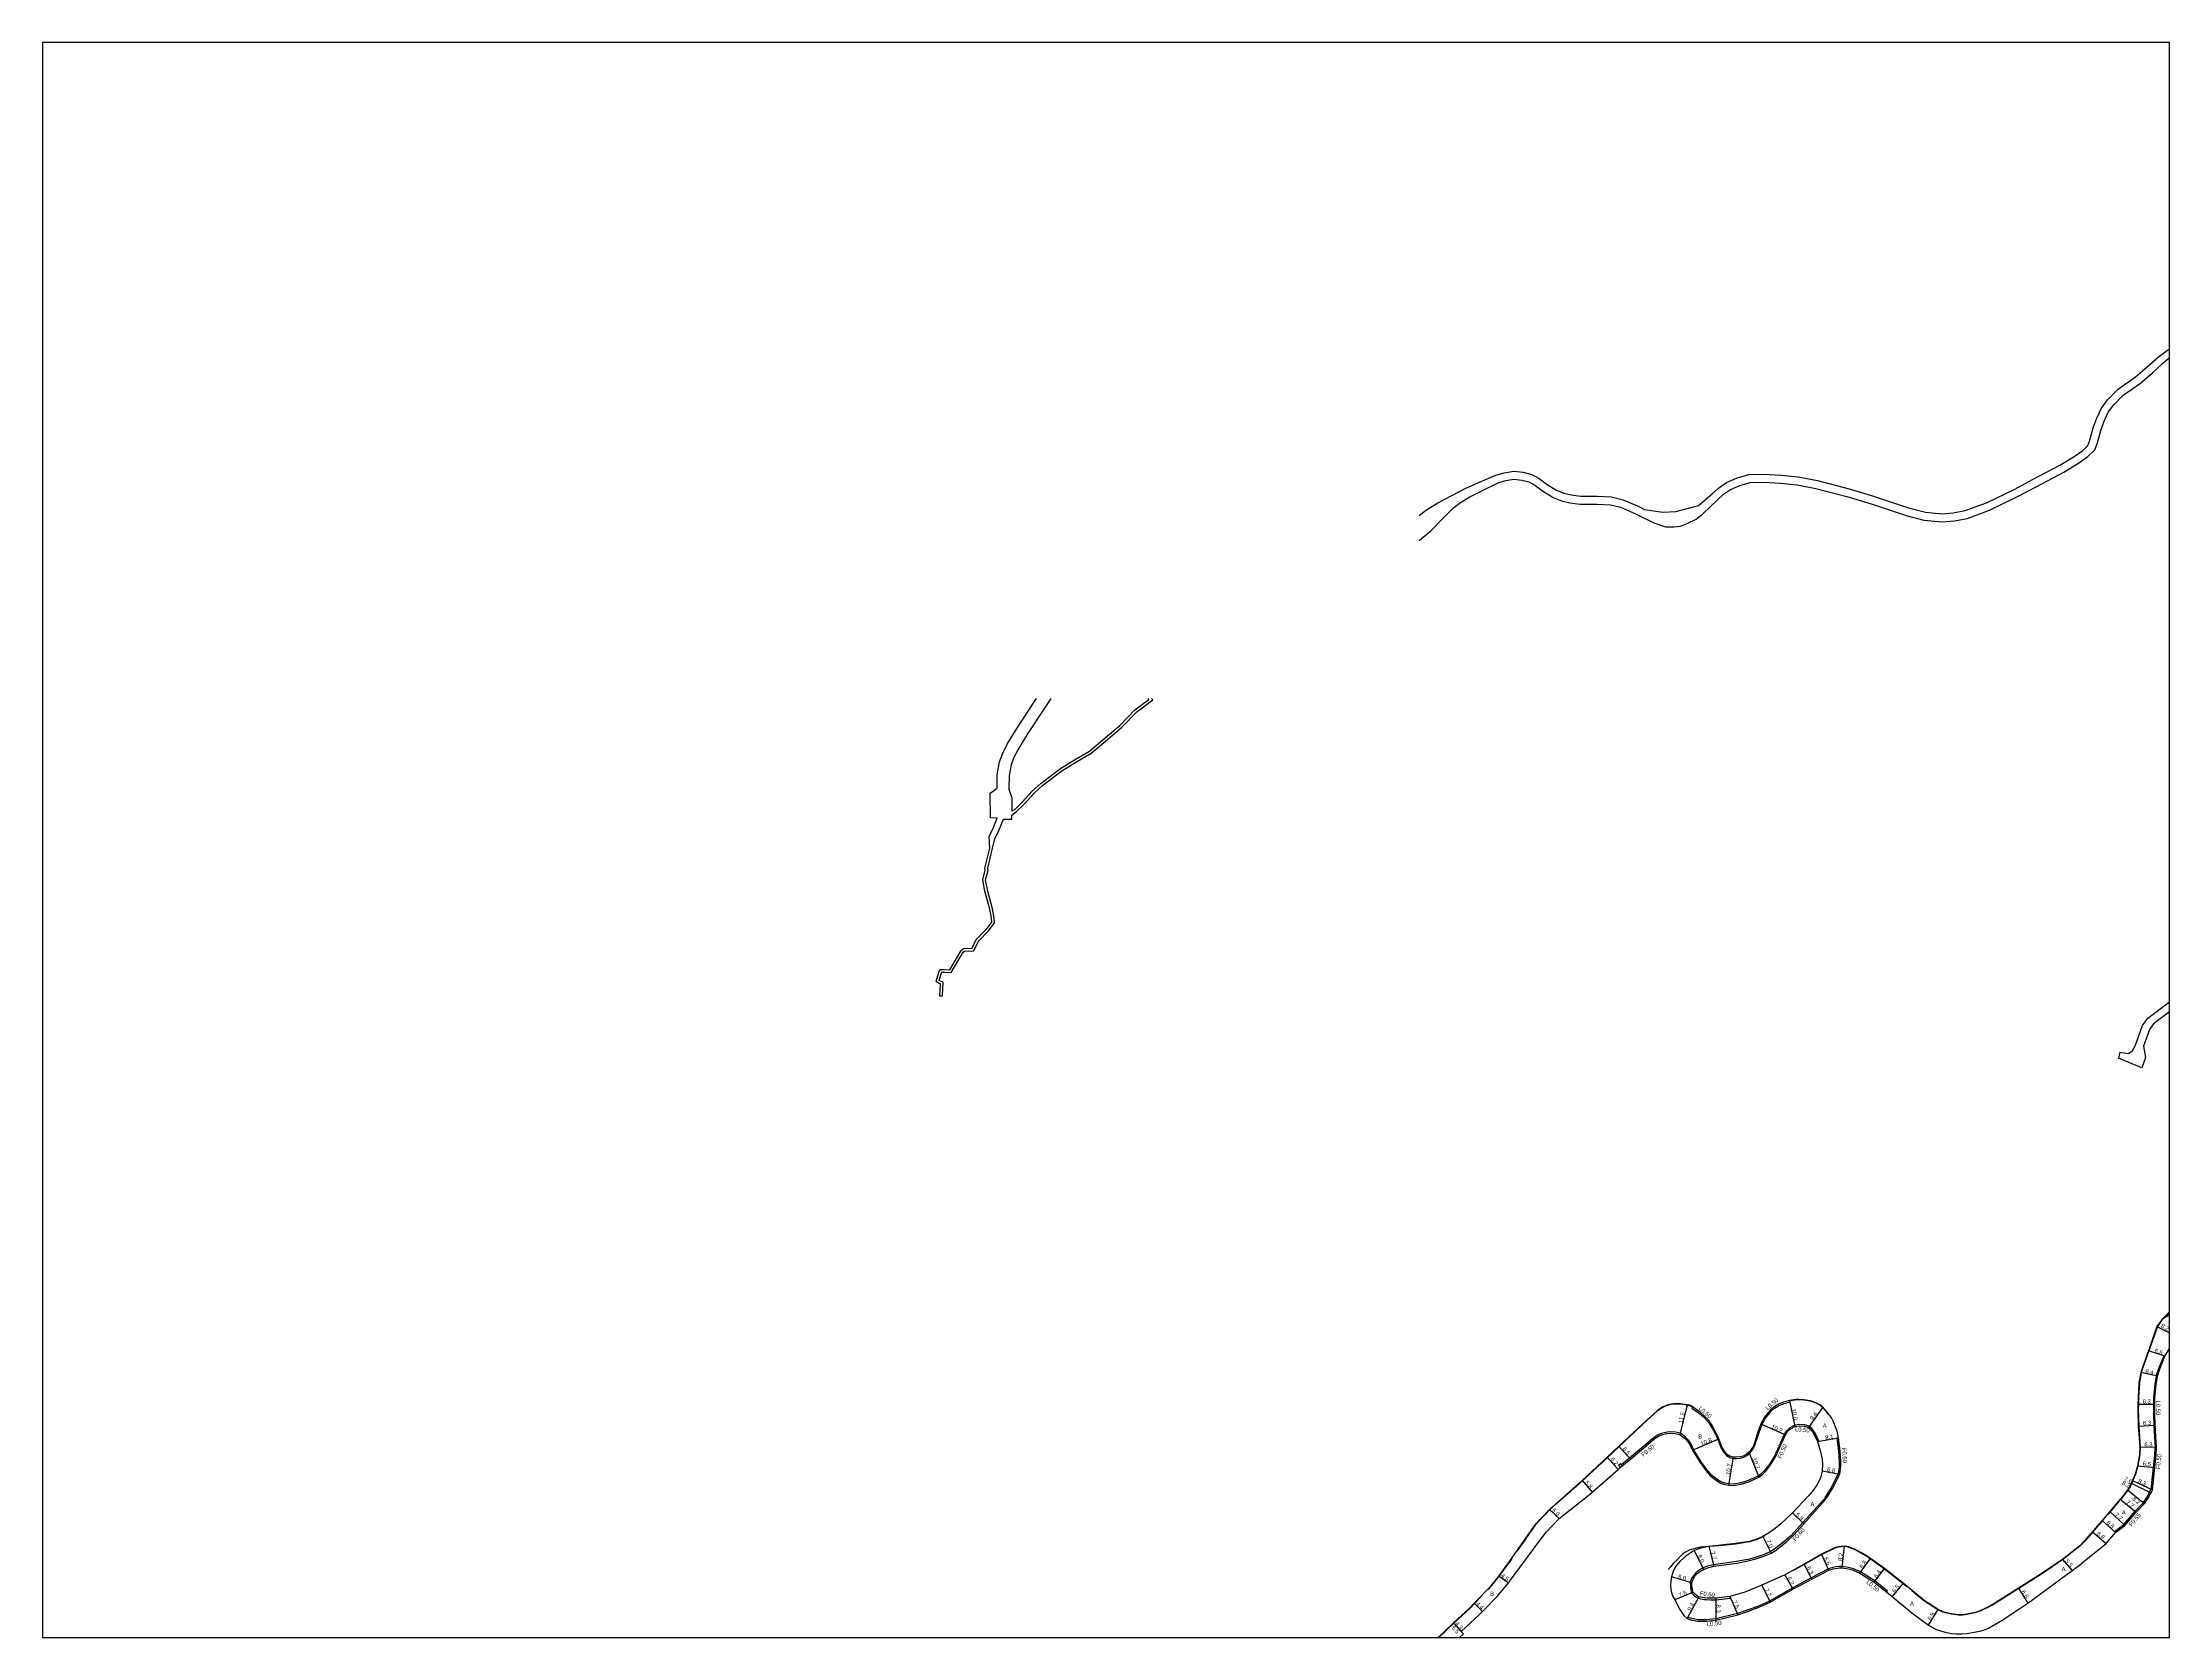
# Model space of a CAD drawing. Header units: metres. Extents: x -14400 to -12000, y -90000 to -87000.
# Drawn here: x -12800 to -12000, y -88800 to -88200 of the extents above; entities that cross this region are included whole.
import ezdxf

# ---------------------------------------------------------------- set-up
doc = ezdxf.new("R2010")
doc.units = ezdxf.units.M
doc.header["$LTSCALE"] = 2.5
for name, color, linetype in [('側溝・桝', 7, 'Continuous'), ('図郭', 7, 'Continuous'), ('幅員', 7, 'Continuous'), ('歩道・分離帯・安全施設', 7, 'Continuous'), ('舗装', 7, 'Continuous'), ('道路', 7, 'Continuous')]:
    doc.layers.add(name, color=color, linetype=linetype)
doc.styles.get("Standard").update_dxf_attribs({"font": ''})
doc.styles.get('Standard').set_extended_font_data('@MS PGothic')

msp = doc.modelspace()

# ---------------------------------------------------------------- linework, layer by layer
at = {"layer": '側溝・桝'}
for points in [[(-12001.7, -88694.17), (-12002.17, -88694.02), (-12004.25, -88699.2), (-12004.99, -88701.61), (-12005.55, -88704.78), (-12005.96, -88709.77), (-12006.04, -88712.24), (-12006, -88715.89), (-12005.92, -88720.21), (-12005.63, -88724.6), (-12005.4, -88728.42)], [(-12179.38, -88713.23), (-12179.62, -88713.68), (-12176.87, -88715.67), (-12175.32, -88716.98), (-12173.68, -88718.75), (-12172.58, -88720.27), (-12171.02, -88723.06), (-12169.91, -88725.51), (-12168.67, -88728.76), (-12167.53, -88730.59), (-12166.67, -88731.53), (-12165.37, -88732.26), (-12164.18, -88732.62), (-12162.91, -88732.66), (-12161.38, -88732.52), (-12160.12, -88732.22), (-12158.91, -88731.56), (-12157.79, -88730.61), (-12156.9, -88729.55), (-12156.43, -88728.84), (-12156.02, -88728.06), (-12154.47, -88723.26), (-12153.19, -88719.8), (-12151.88, -88717.45), (-12149.68, -88714.72), (-12148.53, -88713.72), (-12147.11, -88712.85), (-12145.34, -88712.12), (-12142.79, -88711.31), (-12142.89, -88710.82)], [(-12132.43, -88726.26), (-12131.92, -88726.17), (-12133.31, -88723.18), (-12134.46, -88721.39), (-12135.59, -88720.57), (-12137.16, -88720.07), (-12139.27, -88719.86), (-12141.09, -88720.14), (-12142.78, -88721.11), (-12144.14, -88722.34)], [(-12143.75, -88722.66), (-12144.14, -88722.34), (-12144.87, -88723.59), (-12146.47, -88727.08), (-12148.46, -88731.53), (-12150.16, -88734.41), (-12150.8, -88735.32), (-12152.34, -88737.21), (-12153.44, -88738.27), (-12154.73, -88739.28), (-12158.45, -88741), (-12161.15, -88741.82), (-12163.96, -88742.3), (-12165.83, -88742.17), (-12167.16, -88741.92), (-12168.47, -88741.56), (-12169.73, -88740.82), (-12171.37, -88739.6), (-12171.98, -88739.14), (-12174.04, -88736.86), (-12176.11, -88733.96), (-12178.98, -88729.25), (-12180.05, -88727.03), (-12180.78, -88725.91), (-12181.35, -88725.23), (-12182.12, -88724.5), (-12183.91, -88723.19), (-12185.81, -88722.76), (-12187.62, -88722.62), (-12188.96, -88722.73), (-12191.02, -88723.25), (-12192.03, -88723.66), (-12193.7, -88724.61), (-12203.07, -88732.53), (-12206.16, -88735.09)], [(-12124.49, -88724.94), (-12125.08, -88725.04), (-12124.44, -88729.81), (-12124.19, -88734.14), (-12124.27, -88735.98), (-12124.56, -88738.39), (-12127.23, -88743.63), (-12129.22, -88746.79)], [(-12006.88, -88744.22), (-12006.02, -88736), (-12005.49, -88731.44), (-12005.4, -88728.42), (-12004.9, -88728.42)], [(-12129.22, -88746.79), (-12129.92, -88747.91), (-12137.96, -88756.81), (-12142.42, -88761.74), (-12144.25, -88763.44), (-12148.55, -88766.77), (-12150.05, -88767.72), (-12152.39, -88768.73), (-12156.18, -88770.01), (-12158.58, -88770.62), (-12162.85, -88771.42), (-12171.45, -88772.62), (-12173.88, -88773.18), (-12175.45, -88773.85), (-12176.93, -88774.69), (-12178.13, -88775.65), (-12178.95, -88776.59), (-12179.72, -88777.86), (-12180.3, -88779.35), (-12180.21, -88780.93), (-12180.03, -88782.06), (-12179.72, -88783.23), (-12178.63, -88784.36), (-12177.83, -88784.92), (-12177.17, -88785.23), (-12176.41, -88785.42), (-12175.06, -88785.66), (-12174.07, -88785.76), (-12172.58, -88785.85), (-12170.61, -88785.86), (-12165.07, -88785.17), (-12165.33, -88784.59)], [(-12020.25, -88760.55), (-12020.66, -88760.18), (-12017.19, -88757.46), (-12012.94, -88752.44), (-12009.82, -88749.24), (-12008.27, -88746.94), (-12008.19, -88746.79)], [(-12008.19, -88746.79), (-12007.5, -88745.36)], [(-12106.32, -88783), (-12106.01, -88782.61), (-12110.77, -88778.73), (-12116.24, -88775.32), (-12118.9, -88774.22), (-12120.58, -88773.73), (-12121.52, -88773.53), (-12123.27, -88773.31), (-12124.18, -88773.35), (-12125.44, -88773.48), (-12126.56, -88773.68), (-12128.27, -88774.18), (-12134.72, -88777.58), (-12141.94, -88781.44), (-12150.39, -88786.32), (-12154.35, -88788.08), (-12158.1, -88789.53), (-12162.43, -88790.97), (-12170.68, -88793.01), (-12174.16, -88793.33), (-12176.75, -88793.36), (-12177.44, -88793.31), (-12179.71, -88792.92), (-12181.21, -88792.47), (-12181.45, -88792.92)]]:
    msp.add_lwpolyline(points, dxfattribs=at)
for points in [[(-12206.6, -88736.1), (-12205.84, -88735.47), (-12206.16, -88735.09), (-12206.48, -88734.7), (-12207.24, -88735.33)], [(-12006.9, -88745.61), (-12006.4, -88744.42), (-12006.88, -88744.22), (-12007.05, -88744.15), (-12007.54, -88745.34), (-12007.5, -88745.36), (-12006.99, -88745.57)]]:
    msp.add_lwpolyline(points, close=True, dxfattribs=at)
at = {"layer": '図郭'}
msp.add_lwpolyline([(-12800, -88800), (-12000, -88800), (-12000, -88200), (-12800, -88200)], close=True, dxfattribs=at)
at = {"layer": '幅員'}
for points in [[(-12004.69, -88682.99), (-12000, -88685.46)], [(-12001.7, -88694.17), (-12007.93, -88692.18)], [(-12004.51, -88701.72), (-12010.74, -88700.28)], [(-12142.89, -88710.82), (-12140.92, -88720.62)], [(-12181.43, -88712.48), (-12184.12, -88723.66)], [(-12153.65, -88719.59), (-12144.42, -88723.82)], [(-12130.37, -88713.36), (-12135.82, -88721.03)], [(-12011.84, -88712.28), (-12005.54, -88712.25)], [(-12179.42, -88729.49), (-12169.45, -88725.32)], [(-12132.43, -88726.26), (-12124.49, -88724.94)], [(-12011.71, -88720.51), (-12005.42, -88720.19)], [(-12211.46, -88732.14), (-12207.38, -88736.75)], [(-12207.09, -88728.08), (-12202.75, -88732.91)], [(-12164.1, -88732.12), (-12165.9, -88742.67)], [(-12158.15, -88730.25), (-12154.47, -88739.71)], [(-12011.99, -88735.4), (-12005.52, -88736.05)], [(-12011.2, -88728.34), (-12004.9, -88728.42)], [(-12220.91, -88740.93), (-12217.15, -88745.35)], [(-12130.66, -88737.27), (-12123.98, -88738.57)], [(-12014.37, -88742), (-12007, -88745.6)], [(-12014.37, -88742), (-12007.54, -88745.34)], [(-12013.89, -88740.95), (-12006.4, -88744.42)], [(-12233.17, -88751.81), (-12229.53, -88755.24)], [(-12018.52, -88747.96), (-12012.54, -88752.81)], [(-12015.8, -88744.47), (-12009.39, -88749.59)], [(-12141.79, -88753.15), (-12137.51, -88757.22)], [(-12025.25, -88755.95), (-12020.25, -88760.55)], [(-12022.43, -88752.61), (-12016.8, -88757.86)], [(-12175.18, -88774.39), (-12178.8, -88767.25)], [(-12173.21, -88765.74), (-12171.34, -88773.21)], [(-12152.96, -88762.02), (-12149.77, -88768.25)], [(-12122.38, -88765.67), (-12123.29, -88773.82)], [(-12028.95, -88760.22), (-12023.84, -88764.69)], [(-12134.49, -88778.02), (-12137.44, -88772.46)], [(-12128.08, -88774.65), (-12130.86, -88768.67)], [(-12116.47, -88775.77), (-12112.47, -88770.27)], [(-12111.06, -88779.14), (-12107.22, -88774.02)], [(-12040.19, -88770.61), (-12036.6, -88774.77)], [(-12252.23, -88776.77), (-12248.63, -88779.47)], [(-12179.69, -88779.45), (-12187.36, -88777.17)], [(-12179.18, -88782.92), (-12186.06, -88785.9)], [(-12153.36, -88780.31), (-12150.16, -88786.77)], [(-12144.63, -88776.41), (-12141.7, -88781.88)], [(-12100.17, -88779.61), (-12104.27, -88784.65)], [(-12056.79, -88781.48), (-12053.23, -88787.04)], [(-12261.49, -88787.13), (-12258.43, -88790.29)], [(-12176.97, -88784.66), (-12181.45, -88792.92)], [(-12170.64, -88785.26), (-12170.6, -88793.51)], [(-12165.33, -88784.59), (-12162.29, -88791.45)], [(-12090.65, -88795.41), (-12087.05, -88789.52)], [(-12269.26, -88794.54), (-12265.55, -88798.6)], [(-12269.26, -88794.54), (-12266.36, -88797.71)]]:
    msp.add_lwpolyline(points, dxfattribs=at)
at = {"layer": '歩道・分離帯・安全施設'}
for points in [[(-12000, -88677.71), (-12002.57, -88680.18), (-12004.56, -88683.06), (-12007.79, -88692.23), (-12010, -88698.48), (-12010.6, -88700.32), (-12011.31, -88704.15), (-12011.65, -88709.69), (-12011.69, -88712.28), (-12011.72, -88714.35), (-12011.56, -88720.5), (-12011.05, -88728.35), (-12011.18, -88731.15), (-12011.84, -88735.43), (-12012.73, -88738.56), (-12013.75, -88741.01), (-12014.23, -88742.06), (-12014.66, -88743.03), (-12015.68, -88744.56), (-12016.81, -88746.05), (-12017.4, -88746.79)], [(-12128.26, -88716.03), (-12128.84, -88715.28), (-12130.48, -88713.47), (-12131.68, -88712.51), (-12132.69, -88711.96), (-12134.31, -88711.34), (-12135.01, -88711.15), (-12137.53, -88710.77), (-12139.51, -88710.66), (-12140.75, -88710.7), (-12142.78, -88710.95)], [(-12180.99, -88712.8), (-12181.47, -88712.62), (-12183.97, -88712.23), (-12185.29, -88712.18), (-12186.59, -88712.25), (-12187.98, -88712.49), (-12189.53, -88712.96), (-12190.36, -88713.35), (-12190.83, -88713.6), (-12191.84, -88714.26), (-12192.68, -88714.92), (-12196.39, -88718.3), (-12206.99, -88728.19), (-12211.36, -88732.25), (-12220.81, -88741.04), (-12227.28, -88746.79)], [(-12179.31, -88713.1), (-12180.91, -88712.51)], [(-12227.28, -88746.79), (-12233.06, -88751.92), (-12238.55, -88757.75), (-12241.91, -88762.52), (-12242.76, -88763.74), (-12245.46, -88767.57)], [(-12018.76, -88748.48), (-12022.32, -88752.71), (-12023.09, -88753.62)], [(-12017.4, -88746.79), (-12018.33, -88747.97)], [(-12024.83, -88755.67), (-12024.84, -88755.69), (-12025.14, -88756.04), (-12031.8, -88763.73), (-12033.68, -88765.71), (-12040.1, -88770.73), (-12048.12, -88776.14), (-12056.71, -88781.61), (-12060.07, -88783.75), (-12065.12, -88786.99), (-12067, -88788.07), (-12070.98, -88790.01), (-12073.19, -88790.77), (-12076.18, -88791.4), (-12077.66, -88791.58), (-12079.3, -88791.61), (-12082.16, -88791.25), (-12084.2, -88790.79), (-12085.15, -88790.48), (-12087.12, -88789.65), (-12092.4, -88786.18), (-12096.94, -88782.46)], [(-12152.22, -88761.75), (-12152.93, -88762.18), (-12155.1, -88763.12), (-12157.93, -88764.04), (-12163.26, -88764.85), (-12169.31, -88765.48), (-12176.46, -88766.05), (-12178.96, -88766.62), (-12180.6, -88767.22), (-12181.98, -88767.91), (-12183.17, -88768.68), (-12184.3, -88769.76), (-12185.34, -88770.87), (-12186.51, -88772.06), (-12187.55, -88773.35), (-12188.51, -88774.44)], [(-12098.93, -88780.82), (-12100.26, -88779.72), (-12107.31, -88774.14), (-12112.55, -88770.39), (-12113.99, -88769.47), (-12116.22, -88768.12), (-12118.45, -88766.95), (-12119.21, -88766.61), (-12120.63, -88766.11), (-12121.25, -88765.96), (-12122.38, -88765.82), (-12123.42, -88765.88), (-12124.31, -88766), (-12125.09, -88766.19), (-12126.15, -88766.56), (-12130.79, -88768.8), (-12137.36, -88772.59), (-12141.37, -88774.79)], [(-12247.41, -88770.34), (-12247.65, -88770.69), (-12252.11, -88776.86), (-12254.44, -88779.78), (-12255.64, -88781.26), (-12256.06, -88781.73), (-12256.25, -88781.92)], [(-12258.62, -88784.37), (-12261.38, -88787.24), (-12263.2, -88789.07), (-12269.16, -88794.64), (-12274.81, -88800)]]:
    msp.add_lwpolyline(points, dxfattribs=at)
at = {"layer": '舗装'}
msp.add_lwpolyline([(-12002.68, -88680.09), (-12000, -88678.54)], dxfattribs=at)
at = {"layer": '道路'}
for points in [[(-12282.25, -88377.95), (-12279.81, -88376.08), (-12275.23, -88373.18), (-12264.61, -88367.67), (-12260.44, -88365.74), (-12253.37, -88362.73), (-12250.18, -88361.83), (-12246.66, -88361.29), (-12243.08, -88361.65), (-12239.87, -88362.49), (-12237.08, -88364.01), (-12233.72, -88366.46), (-12230.53, -88368.45), (-12227.77, -88369.49), (-12225.02, -88370.21), (-12221.45, -88370.62), (-12215.31, -88370.65), (-12209.85, -88370.87), (-12205.46, -88372.01), (-12199.84, -88374.46), (-12197.41, -88375.64), (-12190.51, -88376.69), (-12185.73, -88376.36), (-12177.09, -88374.2), (-12172.05, -88369.82), (-12169.57, -88367.6), (-12166.62, -88365.45), (-12162.59, -88363.79), (-12158.22, -88362.56), (-12152.71, -88362.37), (-12146.01, -88362.8), (-12139.65, -88363.39), (-12132.41, -88364.8), (-12120.52, -88367.9), (-12111.31, -88370.71), (-12098.15, -88375.03), (-12091.79, -88376.71), (-12085.51, -88377.36), (-12081.31, -88376.97), (-12076.84, -88376.1), (-12072.34, -88374.47), (-12068.85, -88373.13), (-12058.46, -88368.11), (-12051.24, -88364.32), (-12041.18, -88358.97), (-12035.83, -88355.76), (-12032.63, -88353.45), (-12030.7, -88351.55), (-12029.97, -88349.62), (-12028.66, -88344.98), (-12027.33, -88341.3), (-12025.6, -88337.58), (-12023.26, -88334.37), (-12019.33, -88330.38), (-12012.77, -88325.76), (-12008.37, -88322.01), (-12004.31, -88318.36), (-12000.69, -88315.72), (-12000, -88315.36)], [(-12282.25, -88387.38), (-12282.16, -88387.32), (-12277.82, -88383.69), (-12273.46, -88379.14), (-12269.2, -88374.96), (-12266.7, -88373.04), (-12263.12, -88370.91), (-12258.87, -88368.81), (-12252.29, -88365.54), (-12249.55, -88364.77), (-12246.58, -88364.31), (-12243.62, -88364.61), (-12240.99, -88365.3), (-12238.69, -88366.55), (-12235.4, -88368.95), (-12231.86, -88371.16), (-12228.68, -88372.35), (-12225.58, -88373.17), (-12221.63, -88373.62), (-12215.37, -88373.65), (-12210.29, -88373.86), (-12206.44, -88374.85), (-12201.1, -88377.19), (-12193.93, -88380.65), (-12189.6, -88382.19), (-12186.45, -88382.15), (-12183.97, -88381.91), (-12181.46, -88380.98), (-12178.05, -88379.25), (-12175.51, -88377.24), (-12170.02, -88372.03), (-12167.68, -88369.93), (-12165.15, -88368.09), (-12161.61, -88366.63), (-12157.76, -88365.54), (-12152.75, -88365.37), (-12146.24, -88365.79), (-12140.08, -88366.36), (-12133.07, -88367.73), (-12121.33, -88370.79), (-12112.21, -88373.57), (-12099.01, -88377.9), (-12092.33, -88379.67), (-12085.52, -88380.37), (-12080.88, -88379.94), (-12076.04, -88379.01), (-12071.29, -88377.28), (-12067.66, -88375.88), (-12057.11, -88370.79), (-12049.85, -88366.98), (-12039.7, -88361.58), (-12034.18, -88358.27), (-12030.69, -88355.76), (-12028.12, -88353.23), (-12027.12, -88350.55), (-12025.8, -88345.9), (-12024.55, -88342.45), (-12023, -88339.11), (-12020.96, -88336.31), (-12017.38, -88332.68), (-12010.93, -88328.14), (-12006.38, -88324.25), (-12002.7, -88320.82), (-12000, -88318.48)], [(-12462.46, -88558.58), (-12462.27, -88554.13), (-12463.03, -88553.88), (-12463.85, -88553.18), (-12462.77, -88549.31), (-12462.2, -88548.74), (-12460.86, -88548.67), (-12458.77, -88548.8), (-12454.5, -88541.57), (-12453.55, -88540.8), (-12450.31, -88540.68), (-12448.85, -88537.44), (-12444.78, -88533.38), (-12443, -88530.91), (-12443.06, -88529.45), (-12443.73, -88525.97), (-12445.57, -88519.3), (-12446.35, -88514.96), (-12445.39, -88511.4), (-12445.52, -88510.58), (-12443.73, -88503.02), (-12443.98, -88498.7), (-12442.39, -88495.59), (-12440.94, -88491.78), (-12443.46, -88491.65), (-12443.57, -88482.38), (-12440.97, -88480.47), (-12440.9, -88475.33), (-12440.07, -88470.57), (-12438.86, -88467.39), (-12437.14, -88463.9), (-12433.32, -88457.68), (-12427.15, -88448.29), (-12426.16, -88446.78)], [(-12461.46, -88558.62), (-12461.23, -88553.43), (-12462.53, -88552.99), (-12462.72, -88552.83), (-12461.88, -88549.83), (-12461.76, -88549.72), (-12460.87, -88549.67), (-12458.22, -88549.84), (-12453.74, -88542.23), (-12453.19, -88541.79), (-12449.66, -88541.66), (-12448.01, -88538.02), (-12444.02, -88534.04), (-12441.99, -88531.21), (-12442.07, -88529.3), (-12442.67, -88525.92), (-12444.46, -88519.3), (-12445.33, -88515.02), (-12444.37, -88511.46), (-12444.5, -88510.62), (-12442.73, -88503.11), (-12441.79, -88499.56), (-12440.25, -88496.44), (-12438.5, -88492.1), (-12435.38, -88492.16), (-12435.38, -88490.67), (-12433.64, -88489.31), (-12430.84, -88486.51), (-12427.04, -88482.35), (-12423.74, -88479.43), (-12416.57, -88473.96), (-12411.29, -88470.76), (-12405.62, -88467.36), (-12399.47, -88462.19), (-12394.12, -88457.73), (-12388.45, -88451.78), (-12382.36, -88447.28), (-12382.83, -88446.78)], [(-12420.76, -88446.78), (-12423.4, -88450.77), (-12429.52, -88460.09), (-12433.19, -88466.07), (-12434.73, -88469.19), (-12435.71, -88471.77), (-12436.4, -88475.75), (-12436.59, -88480.88), (-12435.37, -88484.16), (-12435.38, -88489.06), (-12434.23, -88488.49), (-12431.56, -88485.82), (-12427.75, -88481.63), (-12424.38, -88478.65), (-12417.13, -88473.13), (-12411.8, -88469.9), (-12406.2, -88466.54), (-12400.17, -88461.47), (-12394.76, -88456.96), (-12389.1, -88451.02), (-12383.86, -88447.14), (-12384.19, -88446.78)], [(-12462.46, -88558.58), (-12461.46, -88558.62)], [(-12000, -88564.62), (-12005.99, -88569.17), (-12007.46, -88571.23), (-12009.72, -88577.5), (-12008.97, -88581.87), (-12010.37, -88585.77), (-12019.11, -88582.13)], [(-12018.61, -88579.82), (-12015.35, -88580.28), (-12013.93, -88579.2), (-12012.81, -88577.23), (-12010.15, -88569.83), (-12008.17, -88567.06), (-12000, -88560.85)], [(-12018.61, -88579.82), (-12019.11, -88582.13)], [(-12000, -88677.51), (-12002.68, -88680.09), (-12004.69, -88682.99), (-12007.93, -88692.18), (-12010.14, -88698.44), (-12010.74, -88700.28), (-12011.46, -88704.13), (-12011.8, -88709.69), (-12011.84, -88712.28), (-12011.87, -88714.35), (-12011.71, -88720.51), (-12011.2, -88728.34), (-12011.33, -88731.14), (-12011.99, -88735.4), (-12012.87, -88738.51), (-12013.89, -88740.95), (-12014.37, -88742), (-12014.79, -88742.95), (-12015.8, -88744.47), (-12016.93, -88745.96), (-12017.59, -88746.79)], [(-12007.58, -88746.79), (-12006.99, -88745.57), (-12007.5, -88745.36), (-12007.54, -88745.34), (-12007.05, -88744.15), (-12006.88, -88744.22), (-12006.4, -88744.42), (-12005.52, -88736.05), (-12004.99, -88731.48), (-12004.9, -88728.42), (-12005.13, -88724.57), (-12005.42, -88720.19), (-12005.5, -88715.88), (-12005.54, -88712.25), (-12005.46, -88709.8), (-12005.05, -88704.85), (-12004.51, -88701.72), (-12003.78, -88699.36), (-12001.7, -88694.17), (-12000, -88691.24)], [(-12128.51, -88746.79), (-12126.71, -88743.93), (-12123.98, -88738.57), (-12123.62, -88735.61), (-12123.61, -88733.73), (-12123.85, -88729.75), (-12124.49, -88724.94), (-12125.04, -88722.45), (-12125.43, -88721.16), (-12126.48, -88718.58), (-12127.14, -88717.39), (-12127.71, -88716.5), (-12128.73, -88715.19), (-12130.37, -88713.36), (-12131.55, -88712.43), (-12132.63, -88711.82), (-12134.23, -88711.21), (-12135.05, -88710.99), (-12137.51, -88710.62), (-12139.36, -88710.52), (-12140.7, -88710.54), (-12142.89, -88710.82), (-12145.51, -88711.65), (-12147.34, -88712.4), (-12148.83, -88713.32), (-12150.04, -88714.37), (-12152.29, -88717.17), (-12153.65, -88719.59), (-12154.94, -88723.1), (-12156.39, -88727.57), (-12156.86, -88728.58), (-12157.3, -88729.25), (-12158.15, -88730.25), (-12159.19, -88731.15), (-12160.3, -88731.75), (-12161.46, -88732.03), (-12162.92, -88732.16), (-12164.1, -88732.12), (-12165.17, -88731.8), (-12166.36, -88731.13), (-12167.13, -88730.28), (-12168.22, -88728.53), (-12169.45, -88725.32), (-12170.57, -88722.84), (-12172.15, -88720), (-12173.29, -88718.43), (-12174.98, -88716.62), (-12176.56, -88715.28), (-12179.38, -88713.23), (-12181.43, -88712.48), (-12183.88, -88712.09), (-12185.2, -88712.03), (-12186.5, -88712.09), (-12188.01, -88712.34), (-12189.34, -88712.75), (-12190.72, -88713.35), (-12191.69, -88713.98), (-12192.79, -88714.82), (-12196.49, -88718.19), (-12207.09, -88728.08), (-12211.46, -88732.14), (-12220.91, -88740.93), (-12227.5, -88746.79)], [(-12218.95, -88746.79), (-12217.15, -88745.35), (-12207.38, -88736.75), (-12206.6, -88736.1), (-12205.84, -88735.47), (-12202.75, -88732.91), (-12193.38, -88724.99), (-12192.17, -88724.26), (-12190.7, -88723.66), (-12189, -88723.24), (-12187.59, -88723.12), (-12185.94, -88723.24), (-12184.12, -88723.66), (-12182.48, -88724.86), (-12181.68, -88725.61), (-12181.25, -88726.12), (-12180.41, -88727.45), (-12179.42, -88729.49), (-12176.53, -88734.24), (-12174.43, -88737.18), (-12172.85, -88738.92), (-12171.4, -88740.2), (-12170.01, -88741.24), (-12168.67, -88742.02), (-12167.27, -88742.4), (-12165.9, -88742.67), (-12163.94, -88742.81), (-12161.04, -88742.31), (-12158.27, -88741.46), (-12154.47, -88739.71), (-12152.98, -88738.54), (-12152.04, -88737.64), (-12150.28, -88735.48), (-12149.77, -88734.74), (-12148.02, -88731.76), (-12146.01, -88727.29), (-12144.42, -88723.82), (-12143.75, -88722.66), (-12142.49, -88721.52), (-12140.92, -88720.62), (-12139.26, -88720.36), (-12137.27, -88720.56), (-12135.82, -88721.03), (-12134.83, -88721.74), (-12133.75, -88723.42), (-12132.43, -88726.26), (-12131.42, -88729.61), (-12130.68, -88732.95), (-12130.52, -88734.87), (-12130.66, -88737.27), (-12131.27, -88739.96), (-12131.87, -88741.36), (-12132.47, -88742.4), (-12134.14, -88744.83), (-12135.94, -88746.79)], [(-12227.5, -88746.79), (-12233.17, -88751.81), (-12238.67, -88757.65), (-12247.77, -88770.6), (-12252.23, -88776.77), (-12255.81, -88781.25), (-12261.49, -88787.13), (-12263.31, -88788.96), (-12269.26, -88794.54), (-12275.03, -88800)], [(-12267.04, -88800), (-12265.55, -88798.6), (-12266.36, -88797.71), (-12259.53, -88791.38), (-12258.43, -88790.29), (-12252.82, -88784.55), (-12248.63, -88779.47), (-12244.33, -88773.69), (-12235.64, -88761.97), (-12234.29, -88760.31), (-12229.53, -88755.24), (-12218.95, -88746.79)], [(-12135.94, -88746.79), (-12141.79, -88753.15), (-12146.16, -88757.29), (-12148.25, -88758.99), (-12150.04, -88760.26), (-12151.07, -88760.88), (-12153, -88762.05), (-12155.15, -88762.98), (-12157.97, -88763.89), (-12163.28, -88764.7), (-12173.21, -88765.74), (-12176.63, -88766.54), (-12178.8, -88767.25), (-12181.81, -88769.34), (-12183.95, -88771.15), (-12185.62, -88773.14), (-12186.63, -88775.07), (-12187.36, -88777.17), (-12187.59, -88778.73), (-12187.7, -88780.64), (-12187.47, -88782.53), (-12186.86, -88784.34), (-12186.06, -88785.9), (-12184.21, -88789.45), (-12182.7, -88791.75), (-12181.45, -88792.92), (-12180.04, -88793.34), (-12177.47, -88793.81), (-12176.98, -88793.84), (-12174.19, -88793.84), (-12170.6, -88793.51), (-12162.29, -88791.45), (-12158.31, -88790.13), (-12154.13, -88788.53), (-12150.16, -88786.77), (-12141.7, -88781.88), (-12134.49, -88778.02), (-12128.08, -88774.65), (-12126.44, -88774.16), (-12125.59, -88774.01), (-12124.13, -88773.85), (-12123.29, -88773.82), (-12121.6, -88774.02), (-12120.28, -88774.31), (-12118.99, -88774.72), (-12116.47, -88775.77), (-12111.06, -88779.14), (-12106.32, -88783), (-12104.27, -88784.65), (-12096.94, -88790.68), (-12090.65, -88795.41), (-12087.73, -88796.98), (-12085.21, -88797.81), (-12083.77, -88798.17), (-12081.95, -88798.45), (-12080.32, -88798.58), (-12078.09, -88798.59), (-12076.22, -88798.45), (-12072.69, -88797.91), (-12070.87, -88797.49), (-12069.52, -88797.08), (-12068.33, -88796.62), (-12062.88, -88793.51), (-12056.33, -88789.13), (-12053.23, -88787.04), (-12044.3, -88780.47), (-12036.6, -88774.77), (-12033.88, -88772.77), (-12031.44, -88770.85), (-12023.84, -88764.69), (-12020.25, -88760.55), (-12016.8, -88757.86), (-12012.54, -88752.81), (-12009.39, -88749.59), (-12007.79, -88747.22), (-12007.58, -88746.79)], [(-12017.59, -88746.79), (-12018.52, -88747.96), (-12022.43, -88752.61), (-12025.25, -88755.95), (-12031.91, -88763.63), (-12033.78, -88765.6), (-12040.19, -88770.61), (-12048.21, -88776.01), (-12056.79, -88781.48), (-12060.15, -88783.62), (-12065.64, -88787.14), (-12067.15, -88787.98), (-12071.16, -88789.93), (-12073.05, -88790.58), (-12076.23, -88791.25), (-12077.71, -88791.44), (-12079.29, -88791.46), (-12082.13, -88791.11), (-12084.18, -88790.64), (-12085.12, -88790.33), (-12087.05, -88789.52), (-12092.31, -88786.06), (-12100.17, -88779.61), (-12107.22, -88774.02), (-12112.47, -88770.27), (-12113.91, -88769.34), (-12116.14, -88767.99), (-12118.37, -88766.82), (-12119.16, -88766.47), (-12120.61, -88765.96), (-12121.25, -88765.81), (-12122.38, -88765.67), (-12123.41, -88765.73), (-12124.32, -88765.85), (-12125.12, -88766.04), (-12126.22, -88766.42), (-12130.86, -88768.67), (-12137.44, -88772.46), (-12144.63, -88776.41), (-12153.36, -88780.31), (-12159.75, -88782.94), (-12165.33, -88784.59), (-12170.64, -88785.26), (-12172.64, -88785.25), (-12173.82, -88785.19), (-12175.05, -88785.06), (-12176.21, -88784.85), (-12176.97, -88784.66), (-12177.5, -88784.41), (-12178.32, -88783.81), (-12179.18, -88782.92), (-12179.42, -88782), (-12179.63, -88780.67), (-12179.69, -88779.45), (-12179.18, -88778.12), (-12178.47, -88776.95), (-12177.72, -88776.08), (-12176.6, -88775.19), (-12175.18, -88774.39), (-12173.7, -88773.75), (-12171.34, -88773.21), (-12162.75, -88772.01), (-12158.44, -88771.21), (-12155.64, -88770.47), (-12152.16, -88769.29), (-12149.77, -88768.25), (-12148.23, -88767.28), (-12143.93, -88763.95), (-12141.23, -88761.33), (-12137.51, -88757.22), (-12129.44, -88748.27), (-12128.51, -88746.79)]]:
    msp.add_lwpolyline(points, dxfattribs=at)

# ---------------------------------------------------------------- texts
at = {"layer": '側溝・桝'}
for s, rotation, p in [('L0.50', 41.01288, (-12151.14, -88714.6)), ('L0.50', 270.55852, (-12005.07, -88710.89)), ('L0.50', 319.71699, (-12177.24, -88714.1)), ('F0.50', 40.22409, (-12197.87, -88732.1)), ('F0.50', 65.83656, (-12146.05, -88732.87)), ('L0.50', 354.14698, (-12140.91, -88722.36)), ('F0.60', 273.38522, (-12123.18, -88728.72)), ('F0.50', 84.01914, (-12003.58, -88736.7)), ('F0.60', 47.87107, (-12140.81, -88763.88)), ('F0.55', 49.77627, (-12014.26, -88758.4)), ('F0.60', 353.95275, (-12176.71, -88784.19)), ('L0.50', 320.84461, (-12114.22, -88779.48)), ('L0.50', 5.30218, (-12173.92, -88795.76))]:
    msp.add_text(s, height=1.6, rotation=rotation, dxfattribs=at).set_placement(p)
at = {"layer": '幅員'}
for s, rotation, p in [('8.2', 332.20921, (-12003.4, -88683.29)), ('6.6', 342.25376, (-12005.75, -88692.77)), ('6.4', 346.9556, (-12009.16, -88700.54)), ('6.3', 0.31824, (-12010.1, -88712.02)), ('11.5', 76.45349, (-12183.25, -88719.6)), ('10.2', 335.35138, (-12149.92, -88721.19)), ('10.0', 281.36244, (-12142.12, -88714.13)), ('9.4', 54.61873, (-12134.1, -88718.44)), ('6.3', 2.86529, (-12009.98, -88720.17)), ('10.8', 22.70107, (-12175.95, -88727.93)), ('8.1', 9.37957, (-12129.32, -88725.64)), ('6.3', 359.29253, (-12009.45, -88728.12)), ('6.2', 311.53183, (-12210.44, -88733.09)), ('6.5', 311.99729, (-12205.92, -88729.24)), ('10.7', 80.34963, (-12165.37, -88738.95)), ('10.2', 291.21952, (-12156.98, -88732.79)), ('6.8', 348.98415, (-12128.87, -88737.51)), ('6.5', 354.2357, (-12010.13, -88735.34)), ('5.8', 310.36892, (-12219.99, -88741.86)), ('8.2', 331.29921, (-12017.97, -88742.36)), ('7.6', 333.9372, (-12017.25, -88740.87)), ('8.3', 335.12367, (-12011.98, -88741.67)), ('5.0', 316.68159, (-12232.45, -88752.36)), ('7.7', 320.96778, (-12016.45, -88749.44)), ('8.2', 321.41884, (-12014.15, -88748.12)), ('5.9', 316.42932, (-12140.74, -88754.01)), ('6.8', 317.34941, (-12023.86, -88757.09)), ('7.7', 316.99583, (-12020.72, -88754.07)), ('7.7', 284.07757, (-12172.57, -88767.9)), ('7.0', 293.98083, (-12151.71, -88763.68)), ('6.8', 318.4296, (-12027.45, -88761.2)), ('8.0', 296.86172, (-12177.62, -88769.35)), ('6.3', 297.91212, (-12136.62, -88773.78)), ('6.6', 294.94522, (-12130.05, -88770.16)), ('8.2', 83.63522, (-12123.11, -88771.32)), ('6.8', 53.9574, (-12115.49, -88774.25)), ('6.4', 53.108, (-12110.18, -88777.8)), ('5.5', 310.80632, (-12039.36, -88771.41)), ('4.5', 323.15623, (-12251.65, -88777.08)), ('8.0', 343.50113, (-12185.03, -88777.76)), ('7.5', 23.41007, (-12184.13, -88784.96)), ('7.2', 296.34271, (-12152.38, -88782.06)), ('6.2', 298.20345, (-12143.83, -88777.69)), ('6.5', 50.84679, (-12103.31, -88783.31)), ('6.6', 302.65395, (-12055.79, -88782.86)), ('4.4', 314.08052, (-12261, -88787.49)), ('9.4', 61.50838, (-12180.06, -88790.15)), ('8.3', 270.31002, (-12170.43, -88787.6)), ('7.5', 293.8965, (-12164.36, -88786.52)), ('6.9', 58.58572, (-12089.77, -88793.78)), ('5.5', 312.35064, (-12270.15, -88796.45)), ('4.3', 312.35064, (-12268.81, -88794.87))]:
    msp.add_text(s, height=1.6, rotation=rotation, dxfattribs=at).set_placement(p)
at = {"layer": '舗装'}
for s, p in [('A', (-12130.4, -88721.1)), ('B', (-12177.27, -88725.16)), ('A', (-12135.03, -88750.65)), ('A', (-12017.94, -88753.72)), ('A', (-12040.56, -88775.14)), ('B', (-12255.53, -88784.37)), ('A', (-12097.63, -88788.13))]:
    msp.add_text(s, height=1.6, dxfattribs=at).set_placement(p)

doc.saveas('drawing.dxf')
